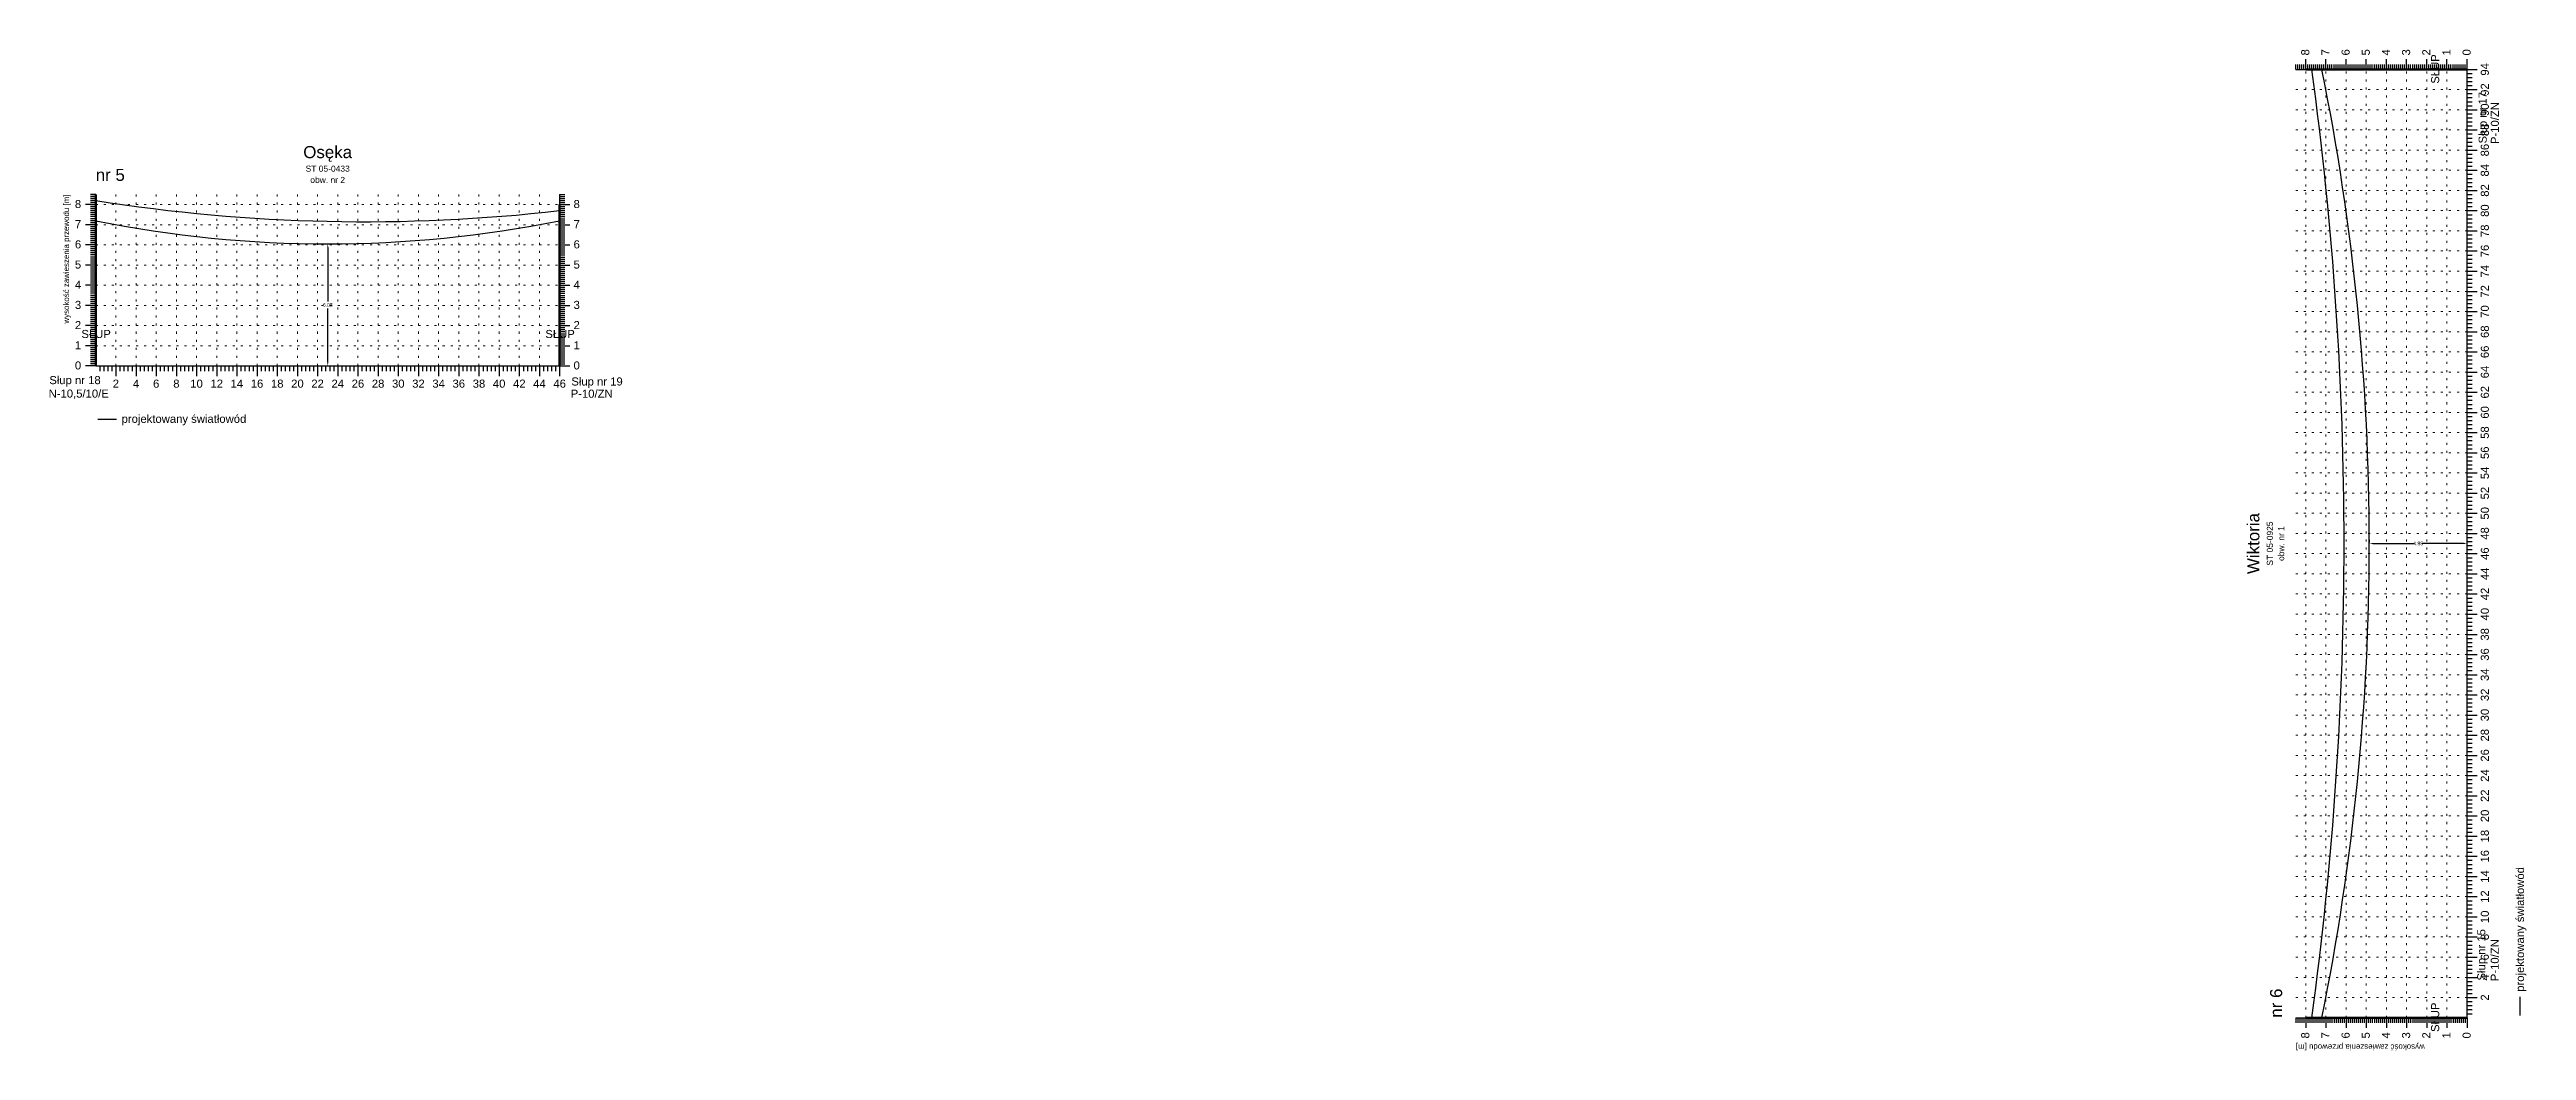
# Model space of a CAD drawing. Header units: inches. Extents: x -863 to 129, y 1307 to 1380.
# Drawn here: x -483.2 to -360.4, y 1318.2 to 1367.8 of the extents above; entities that cross this region are included whole.
import ezdxf
from ezdxf.enums import TextEntityAlignment as Align

# ---------------------------------------------------------------- set-up
doc = ezdxf.new("R2010")
doc.units = ezdxf.units.IN
doc.header["$MEASUREMENT"] = 0
doc.linetypes.add('ACAD_ISO07W100', pattern=[3, 0, -3])
doc.layers.add('_PRZEWIESZENIA_KONTROLA', color=1, linetype='Continuous', lineweight=25)
doc.layers.add('ramka', color=7, linetype='Continuous', plot=False)
doc.styles.get("Standard").update_dxf_attribs({"font": 'arial.ttf'})
doc.dimstyles.get("Standard").update_dxf_attribs({"dimtxt": 0.25, "dimasz": 0.18, "dimexe": 0.18, "dimexo": 0.0625, "dimgap": -0.09, "dimtad": 0, "dimtih": 1, "dimtoh": 1, "dimzin": 0, "dimdsep": 46, "dimtxsty": 'Standard', "dimcen": 0.09, "dimadec": 0, "dimazin": 0, "dimtfac": 1, "dimtofl": 0, "dimtmove": 0, "dimatfit": 3, "dimfxl": 1, "dimtolj": 1, "dimtzin": 0, "dimarcsym": 0})

msp = doc.modelspace()

# ---------------------------------------------------------------- texts
for s, p in [('8', (-371.138, 1367.506)), ('7', (-370.138, 1367.506)), ('6', (-369.138, 1367.506)), ('5', (-368.138, 1367.506)), ('4', (-367.138, 1367.506)), ('3', (-366.138, 1367.506)), ('2', (-365.138, 1367.506)), ('1', (-364.138, 1367.506)), ('0', (-363.138, 1367.506)), ('Słup nr 17', (-362.343, 1363.147)), ('P-10/ZN', (-361.738, 1363.116)), ('projektowany światłowód', (-360.492, 1321.101)), ('Słup nr 15', (-362.41, 1321.66)), ('P-10/ZN', (-361.743, 1321.626))]:
    msp.add_text(s, height=0.4, rotation=90).set_placement(p)
for s, height, p in [('94', 0.4, (-362.236, 1366.816)), ('92', 0.4, (-362.236, 1365.816)), ('90', 0.4, (-362.236, 1364.816)), ('88', 0.4, (-362.236, 1363.816)), ('86', 0.4, (-362.236, 1362.816)), ('84', 0.4, (-362.236, 1361.816)), ('82', 0.4, (-362.236, 1360.816)), ('80', 0.4, (-362.236, 1359.816)), ('78', 0.4, (-362.236, 1358.816)), ('76', 0.4, (-362.236, 1357.816)), ('74', 0.4, (-362.236, 1356.816)), ('72', 0.4, (-362.236, 1355.816)), ('70', 0.4, (-362.236, 1354.816)), ('68', 0.4, (-362.236, 1353.816)), ('66', 0.4, (-362.236, 1352.816)), ('64', 0.4, (-362.236, 1351.816)), ('62', 0.4, (-362.236, 1350.816)), ('60', 0.4, (-362.236, 1349.816)), ('58', 0.4, (-362.236, 1348.816)), ('56', 0.4, (-362.236, 1347.816)), ('54', 0.4, (-362.236, 1346.816)), ('52', 0.4, (-362.236, 1345.816)), ('Wiktoria', 0.6, (-373.612, 1343.316)), ('50', 0.4, (-362.236, 1344.816)), ('ST 05-0925', 0.3, (-372.942, 1343.316)), ('obw. nr 1', 0.3, (-372.382, 1343.316)), ('48', 0.4, (-362.236, 1343.816)), ('46', 0.4, (-362.236, 1342.816)), ('42', 0.4, (-362.236, 1340.816)), ('44', 0.4, (-362.236, 1341.816)), ('40', 0.4, (-362.236, 1339.816)), ('38', 0.4, (-362.236, 1338.816)), ('36', 0.4, (-362.236, 1337.816)), ('34', 0.4, (-362.236, 1336.816)), ('32', 0.4, (-362.236, 1335.816)), ('30', 0.4, (-362.236, 1334.816)), ('28', 0.4, (-362.236, 1333.816)), ('26', 0.4, (-362.236, 1332.816)), ('24', 0.4, (-362.236, 1331.816)), ('22', 0.4, (-362.236, 1330.816)), ('20', 0.4, (-362.236, 1329.816)), ('18', 0.4, (-362.236, 1328.816)), ('16', 0.4, (-362.236, 1327.816)), ('14', 0.4, (-362.236, 1326.816)), ('12', 0.4, (-362.236, 1325.816)), ('10', 0.4, (-362.236, 1324.816)), ('8', 0.4, (-362.236, 1323.816)), ('6', 0.4, (-362.236, 1322.816)), ('4', 0.4, (-362.236, 1321.816)), ('2', 0.4, (-362.236, 1320.816))]:
    msp.add_text(s, height=height, rotation=90).set_placement(p, align=Align.CENTER)
for s, height, p in [('Osęka', 0.6, (-469.374, 1362.418)), ('ST 05-0433', 0.3, (-469.374, 1361.748)), ('obw. nr 2', 0.3, (-469.374, 1361.188)), ('2', 0.4, (-479.874, 1351.042)), ('4', 0.4, (-478.874, 1351.042)), ('6', 0.4, (-477.874, 1351.042)), ('8', 0.4, (-476.874, 1351.042)), ('10', 0.4, (-475.874, 1351.042)), ('12', 0.4, (-474.874, 1351.042)), ('14', 0.4, (-473.874, 1351.042)), ('16', 0.4, (-472.874, 1351.042)), ('18', 0.4, (-471.874, 1351.042)), ('20', 0.4, (-470.874, 1351.042)), ('22', 0.4, (-469.874, 1351.042)), ('24', 0.4, (-468.874, 1351.042)), ('26', 0.4, (-467.874, 1351.042)), ('28', 0.4, (-466.874, 1351.042)), ('30', 0.4, (-465.874, 1351.042)), ('32', 0.4, (-464.874, 1351.042)), ('34', 0.4, (-463.874, 1351.042)), ('36', 0.4, (-462.874, 1351.042)), ('38', 0.4, (-461.874, 1351.042)), ('40', 0.4, (-460.874, 1351.042)), ('42', 0.4, (-459.874, 1351.042)), ('44', 0.4, (-458.874, 1351.042)), ('46', 0.4, (-457.874, 1351.042))]:
    msp.add_text(s, height=height).set_placement(p, align=Align.CENTER)
for s, p in [('8', (-481.594, 1359.944)), ('7', (-481.594, 1358.944)), ('6', (-481.594, 1357.944)), ('5', (-481.594, 1356.944)), ('4', (-481.594, 1355.944)), ('3', (-481.594, 1354.944)), ('2', (-481.594, 1353.944)), ('1', (-481.594, 1352.944)), ('0', (-481.594, 1351.944))]:
    msp.add_text(s, height=0.4).set_placement(p, align=Align.RIGHT)
for s, p in [('8', (-457.184, 1359.944)), ('7', (-457.184, 1358.944)), ('6', (-457.184, 1357.944)), ('5', (-457.184, 1356.944)), ('4', (-457.184, 1355.944)), ('3', (-457.184, 1354.944)), ('2', (-457.184, 1353.944)), ('1', (-457.184, 1352.944)), ('0', (-457.184, 1351.944)), ('N-10,5/10/E', (-483.208, 1350.549)), ('Słup nr 18', (-483.174, 1351.216)), ('P-10/ZN', (-457.325, 1350.544)), ('Słup nr 19', (-457.294, 1351.149)), ('projektowany światłowód', (-479.589, 1349.298))]:
    msp.add_text(s, height=0.4).set_placement(p)
for s, p in [('8', (-371.138, 1319.096)), ('7', (-370.138, 1319.096)), ('6', (-369.138, 1319.096)), ('5', (-368.138, 1319.096)), ('4', (-367.138, 1319.096)), ('3', (-366.138, 1319.096)), ('2', (-365.138, 1319.096)), ('1', (-364.138, 1319.096)), ('0', (-363.138, 1319.096))]:
    msp.add_text(s, height=0.4, rotation=90).set_placement(p, align=Align.RIGHT)
at = {"attachment_point": 1}
for s, insert, char_height, width, rotation in [('SŁUP', (-365.098, 1366.108), 0.4, 1.537, 90), ('wysokość zawieszenia przewodu [m]', (-482.477, 1354.22), 0.28, 9.28, 90), ('SŁUP', (-365.098, 1319.108), 0.4, 1.537, 90), ('wysokość zawieszenia przewodu [m]', (-365.414, 1318.213), 0.28, 9.28, 180)]:
    msp.add_mtext(s, dxfattribs=dict(at, insert=insert, char_height=char_height, width=width, rotation=rotation))
at = {"char_height": 0.4, "width": 1.537, "attachment_point": 1}
for insert in [(-481.582, 1353.904), (-458.582, 1353.904)]:
    msp.add_mtext('SŁUP', dxfattribs=dict(at, insert=insert))
at = {"layer": '_PRZEWIESZENIA_KONTROLA', "color": 1}
msp.add_text('nr 5', height=0.6, dxfattribs=at).set_placement((-480.874, 1361.288))
msp.add_text('nr 6', height=0.6, rotation=90, dxfattribs=at).set_placement((-372.482, 1319.816))

# ---------------------------------------------------------------- blocks, each defined once
blk = doc.blocks.new('*D5')
at = {"color": 0, "lineweight": -2}
for p, q in [((-469.32, 1358.17), (-469.19, 1358.17)), ((-469.37, 1357.99), (-469.37, 1355.32)), ((-469.37, 1352.3), (-469.37, 1354.96)), ((-469.47, 1352.12), (-469.19, 1352.12))]:
    blk.add_line(p, q, dxfattribs=at)
at = {"color": 0}
for points in [[(-469.34, 1357.99), (-469.4, 1357.99), (-469.37, 1358.17)], [(-469.34, 1352.3), (-469.4, 1352.3), (-469.37, 1352.12)]]:
    blk.add_solid(points, dxfattribs=at)
at = {"layer": 'Defpoints', "color": 0}
for p in [(-469.38, 1358.17), (-469.53, 1352.12), (-469.37, 1352.12)]:
    blk.add_point(p, dxfattribs=at)
at = {"color": 0, "lineweight": 25, "insert": (-469.37, 1355.14), "char_height": 0.18, "attachment_point": 5}
blk.add_mtext('\\A1;6.05', dxfattribs=at)
blk = doc.blocks.new('*D6')
at = {"color": 0, "lineweight": -2}
for p, q in [((-368.16, 1343.37), (-368.16, 1343.5)), ((-363.31, 1343.22), (-363.31, 1343.5)), ((-367.98, 1343.32), (-365.92, 1343.32)), ((-363.49, 1343.32), (-365.56, 1343.32))]:
    blk.add_line(p, q, dxfattribs=at)
at = {"color": 0}
for points in [[(-367.98, 1343.35), (-367.98, 1343.29), (-368.16, 1343.32)], [(-363.49, 1343.35), (-363.49, 1343.29), (-363.31, 1343.32)]]:
    blk.add_solid(points, dxfattribs=at)
at = {"layer": 'Defpoints', "color": 0}
for p in [(-368.16, 1343.31), (-363.31, 1343.32), (-363.31, 1343.16)]:
    blk.add_point(p, dxfattribs=at)
at = {"color": 0, "lineweight": 25, "insert": (-365.74, 1343.32), "char_height": 0.18, "attachment_point": 5}
blk.add_mtext('\\A1;4.85', dxfattribs=at)

# ---------------------------------------------------------------- dimensions: what is measured, and where the dimension line sits
at = {"lineweight": 25}
for base, p1, p2, angle, text, picture, middle in [((-469.374, 1352.118), (-469.382, 1358.168), (-469.532, 1352.118), 90, '6.05', '*D5', (-469.374, 1355.143)), ((-363.312, 1343.316), (-368.162, 1343.308), (-363.312, 1343.158), 180, '4.85', '*D6', (-365.737, 1343.316))]:
    dim = msp.add_linear_dim(base=base, p1=p1, p2=p2, angle=angle, text=text, dimstyle='Standard', dxfattribs=at)
    dim.commit()
    dim.dimension.update_dxf_attribs({"geometry": picture, "text_midpoint": middle})

# ---------------------------------------------------------------- linework, layer by layer
for p, q in [((-371.812, 1366.816), (-371.812, 1367.066)), ((-371.812, 1366.816), (-363.312, 1366.816)), ((-371.712, 1366.816), (-371.712, 1367.066)), ((-371.612, 1366.816), (-371.612, 1367.066)), ((-371.512, 1366.816), (-371.512, 1367.066)), ((-371.412, 1366.816), (-371.412, 1367.066)), ((-371.312, 1366.816), (-371.312, 1367.316)), ((-371.212, 1366.816), (-371.212, 1367.066)), ((-371.112, 1366.816), (-371.112, 1367.066)), ((-371.012, 1366.816), (-371.012, 1367.066)), ((-370.912, 1366.816), (-370.912, 1367.066)), ((-370.812, 1366.816), (-370.812, 1367.066)), ((-370.712, 1366.816), (-370.712, 1367.066)), ((-370.612, 1366.816), (-370.612, 1367.066)), ((-370.512, 1366.816), (-370.512, 1367.066)), ((-370.412, 1366.816), (-370.412, 1367.066)), ((-370.312, 1366.816), (-370.312, 1367.316)), ((-370.212, 1366.816), (-370.212, 1367.066)), ((-370.112, 1366.816), (-370.112, 1367.066)), ((-370.012, 1366.816), (-370.012, 1367.066)), ((-369.912, 1366.816), (-369.912, 1367.066)), ((-369.812, 1366.816), (-369.812, 1367.066)), ((-369.712, 1366.816), (-369.712, 1367.066)), ((-369.612, 1366.816), (-369.612, 1367.066)), ((-369.512, 1366.816), (-369.512, 1367.066)), ((-369.412, 1366.816), (-369.412, 1367.066)), ((-369.312, 1366.816), (-369.312, 1367.316)), ((-369.212, 1366.816), (-369.212, 1367.066)), ((-369.112, 1366.816), (-369.112, 1367.066)), ((-369.012, 1366.816), (-369.012, 1367.066)), ((-368.912, 1366.816), (-368.912, 1367.066)), ((-368.812, 1366.816), (-368.812, 1367.066)), ((-368.712, 1366.816), (-368.712, 1367.066)), ((-368.612, 1366.816), (-368.612, 1367.066)), ((-368.512, 1366.816), (-368.512, 1367.066)), ((-368.412, 1366.816), (-368.412, 1367.066)), ((-368.312, 1366.816), (-368.312, 1367.316)), ((-368.212, 1366.816), (-368.212, 1367.066)), ((-368.112, 1366.816), (-368.112, 1367.066)), ((-368.012, 1366.816), (-368.012, 1367.066)), ((-367.912, 1366.816), (-367.912, 1367.066)), ((-367.812, 1366.816), (-367.812, 1367.066)), ((-367.712, 1366.816), (-367.712, 1367.066)), ((-367.612, 1366.816), (-367.612, 1367.066)), ((-367.512, 1366.816), (-367.512, 1367.066)), ((-367.412, 1366.816), (-367.412, 1367.066)), ((-367.312, 1366.816), (-367.312, 1367.316)), ((-367.212, 1366.816), (-367.212, 1367.066)), ((-367.112, 1366.816), (-367.112, 1367.066)), ((-367.012, 1366.816), (-367.012, 1367.066)), ((-366.912, 1366.816), (-366.912, 1367.066)), ((-366.812, 1366.816), (-366.812, 1367.066)), ((-366.712, 1366.816), (-366.712, 1367.066)), ((-366.612, 1366.816), (-366.612, 1367.066)), ((-366.512, 1366.816), (-366.512, 1367.066)), ((-366.412, 1366.816), (-366.412, 1367.066)), ((-366.312, 1366.816), (-366.312, 1367.316)), ((-366.212, 1366.816), (-366.212, 1367.066)), ((-366.112, 1366.816), (-366.112, 1367.066)), ((-366.012, 1366.816), (-366.012, 1367.066)), ((-365.912, 1366.816), (-365.912, 1367.066)), ((-365.812, 1366.816), (-365.812, 1367.066)), ((-365.712, 1366.816), (-365.712, 1367.066)), ((-365.612, 1366.816), (-365.612, 1367.066)), ((-365.512, 1366.816), (-365.512, 1367.066)), ((-365.412, 1366.816), (-365.412, 1367.066)), ((-365.312, 1366.816), (-365.312, 1367.316)), ((-365.212, 1366.816), (-365.212, 1367.066)), ((-365.112, 1366.816), (-365.112, 1367.066)), ((-365.012, 1366.816), (-365.012, 1367.066)), ((-364.912, 1366.816), (-364.912, 1367.066)), ((-364.812, 1366.816), (-364.812, 1367.066)), ((-364.712, 1366.816), (-364.712, 1367.066)), ((-364.612, 1366.816), (-364.612, 1367.066)), ((-364.512, 1366.816), (-364.512, 1367.066)), ((-364.412, 1366.816), (-364.412, 1367.066)), ((-364.312, 1366.816), (-364.312, 1367.316)), ((-364.212, 1366.816), (-364.212, 1367.066)), ((-364.112, 1366.816), (-364.112, 1367.066)), ((-364.012, 1366.816), (-364.012, 1367.066)), ((-363.912, 1366.816), (-363.912, 1367.066)), ((-363.812, 1366.816), (-363.812, 1367.066)), ((-363.712, 1366.816), (-363.712, 1367.066)), ((-363.612, 1366.816), (-363.612, 1367.066)), ((-363.512, 1366.816), (-363.512, 1367.066)), ((-363.412, 1366.816), (-363.412, 1367.066)), ((-363.312, 1366.816), (-363.312, 1367.316)), ((-363.312, 1319.816), (-363.312, 1366.816)), ((-363.312, 1366.816), (-362.812, 1366.816)), ((-363.312, 1366.616), (-363.062, 1366.616)), ((-363.312, 1366.416), (-363.062, 1366.416)), ((-363.312, 1366.216), (-363.062, 1366.216)), ((-363.312, 1366.016), (-363.062, 1366.016)), ((-363.312, 1365.816), (-362.812, 1365.816)), ((-363.312, 1365.616), (-363.062, 1365.616)), ((-363.312, 1365.416), (-363.062, 1365.416)), ((-363.312, 1365.216), (-363.062, 1365.216)), ((-363.312, 1365.016), (-363.062, 1365.016)), ((-363.312, 1364.816), (-362.812, 1364.816)), ((-363.312, 1364.616), (-363.062, 1364.616)), ((-363.312, 1364.416), (-363.062, 1364.416)), ((-363.312, 1364.216), (-363.062, 1364.216)), ((-363.312, 1364.016), (-363.062, 1364.016)), ((-363.312, 1363.816), (-362.812, 1363.816)), ((-363.312, 1363.616), (-363.062, 1363.616)), ((-363.312, 1363.416), (-363.062, 1363.416)), ((-363.312, 1363.216), (-363.062, 1363.216)), ((-363.312, 1363.016), (-363.062, 1363.016)), ((-363.312, 1362.816), (-362.812, 1362.816)), ((-363.312, 1362.616), (-363.062, 1362.616)), ((-363.312, 1362.416), (-363.062, 1362.416)), ((-363.312, 1362.216), (-363.062, 1362.216)), ((-363.312, 1362.016), (-363.062, 1362.016)), ((-363.312, 1361.816), (-362.812, 1361.816)), ((-480.874, 1360.618), (-481.124, 1360.618)), ((-480.874, 1360.618), (-480.874, 1352.118)), ((-457.874, 1360.618), (-457.874, 1352.118)), ((-457.874, 1360.618), (-457.624, 1360.618)), ((-363.312, 1361.616), (-363.062, 1361.616)), ((-363.312, 1361.416), (-363.062, 1361.416)), ((-363.312, 1361.216), (-363.062, 1361.216)), ((-363.312, 1361.016), (-363.062, 1361.016)), ((-363.312, 1360.816), (-362.812, 1360.816)), ((-363.312, 1360.616), (-363.062, 1360.616)), ((-480.874, 1360.118), (-481.374, 1360.118)), ((-480.874, 1360.518), (-481.124, 1360.518)), ((-480.874, 1360.418), (-481.124, 1360.418)), ((-480.874, 1360.318), (-481.124, 1360.318)), ((-480.874, 1360.218), (-481.124, 1360.218)), ((-480.874, 1360.018), (-481.124, 1360.018)), ((-480.874, 1359.918), (-481.124, 1359.918)), ((-480.874, 1359.818), (-481.124, 1359.818)), ((-480.874, 1359.718), (-481.124, 1359.718)), ((-480.874, 1359.618), (-481.124, 1359.618)), ((-480.874, 1359.518), (-481.124, 1359.518)), ((-480.874, 1359.418), (-481.124, 1359.418)), ((-480.874, 1359.318), (-481.124, 1359.318)), ((-457.874, 1360.518), (-457.624, 1360.518)), ((-457.874, 1360.418), (-457.624, 1360.418)), ((-457.874, 1360.318), (-457.624, 1360.318)), ((-457.874, 1360.218), (-457.624, 1360.218)), ((-457.874, 1360.118), (-457.374, 1360.118)), ((-457.874, 1360.018), (-457.624, 1360.018)), ((-457.874, 1359.918), (-457.624, 1359.918)), ((-457.874, 1359.818), (-457.624, 1359.818)), ((-457.874, 1359.718), (-457.624, 1359.718)), ((-457.874, 1359.618), (-457.624, 1359.618)), ((-457.874, 1359.518), (-457.624, 1359.518)), ((-457.874, 1359.418), (-457.624, 1359.418)), ((-457.874, 1359.318), (-457.624, 1359.318)), ((-363.312, 1360.416), (-363.062, 1360.416)), ((-363.312, 1360.216), (-363.062, 1360.216)), ((-363.312, 1360.016), (-363.062, 1360.016)), ((-363.312, 1359.816), (-362.812, 1359.816)), ((-363.312, 1359.616), (-363.062, 1359.616)), ((-363.312, 1359.416), (-363.062, 1359.416)), ((-480.874, 1359.118), (-481.374, 1359.118)), ((-480.874, 1358.118), (-481.374, 1358.118)), ((-480.874, 1359.218), (-481.124, 1359.218)), ((-480.874, 1359.018), (-481.124, 1359.018)), ((-480.874, 1358.918), (-481.124, 1358.918)), ((-480.874, 1358.818), (-481.124, 1358.818)), ((-480.874, 1358.718), (-481.124, 1358.718)), ((-480.874, 1358.618), (-481.124, 1358.618)), ((-480.874, 1358.518), (-481.124, 1358.518)), ((-480.874, 1358.418), (-481.124, 1358.418)), ((-480.874, 1358.318), (-481.124, 1358.318)), ((-480.874, 1358.218), (-481.124, 1358.218)), ((-457.874, 1359.218), (-457.624, 1359.218)), ((-457.874, 1359.118), (-457.374, 1359.118)), ((-457.874, 1359.018), (-457.624, 1359.018)), ((-457.874, 1358.918), (-457.624, 1358.918)), ((-457.874, 1358.818), (-457.624, 1358.818)), ((-457.874, 1358.718), (-457.624, 1358.718)), ((-457.874, 1358.618), (-457.624, 1358.618)), ((-457.874, 1358.518), (-457.624, 1358.518)), ((-457.874, 1358.418), (-457.624, 1358.418)), ((-457.874, 1358.318), (-457.624, 1358.318)), ((-457.874, 1358.218), (-457.624, 1358.218)), ((-457.874, 1358.118), (-457.374, 1358.118)), ((-363.312, 1359.216), (-363.062, 1359.216)), ((-363.312, 1359.016), (-363.062, 1359.016)), ((-363.312, 1358.816), (-362.812, 1358.816)), ((-363.312, 1358.616), (-363.062, 1358.616)), ((-363.312, 1358.416), (-363.062, 1358.416)), ((-363.312, 1358.216), (-363.062, 1358.216)), ((-480.874, 1357.118), (-481.374, 1357.118)), ((-480.874, 1358.018), (-481.124, 1358.018)), ((-480.874, 1357.918), (-481.124, 1357.918)), ((-480.874, 1357.818), (-481.124, 1357.818)), ((-480.874, 1357.718), (-481.124, 1357.718)), ((-480.874, 1357.618), (-481.124, 1357.618)), ((-480.874, 1357.518), (-481.124, 1357.518)), ((-480.874, 1357.418), (-481.124, 1357.418)), ((-480.874, 1357.318), (-481.124, 1357.318)), ((-480.874, 1357.218), (-481.124, 1357.218)), ((-480.874, 1357.018), (-481.124, 1357.018)), ((-480.874, 1356.918), (-481.124, 1356.918)), ((-457.874, 1358.018), (-457.624, 1358.018)), ((-457.874, 1357.918), (-457.624, 1357.918)), ((-457.874, 1357.818), (-457.624, 1357.818)), ((-457.874, 1357.718), (-457.624, 1357.718)), ((-457.874, 1357.618), (-457.624, 1357.618)), ((-457.874, 1357.518), (-457.624, 1357.518)), ((-457.874, 1357.418), (-457.624, 1357.418)), ((-457.874, 1357.318), (-457.624, 1357.318)), ((-457.874, 1357.218), (-457.624, 1357.218)), ((-457.874, 1357.118), (-457.374, 1357.118)), ((-457.874, 1357.018), (-457.624, 1357.018)), ((-457.874, 1356.918), (-457.624, 1356.918)), ((-363.312, 1358.016), (-363.062, 1358.016)), ((-363.312, 1357.816), (-362.812, 1357.816)), ((-363.312, 1357.616), (-363.062, 1357.616)), ((-363.312, 1357.416), (-363.062, 1357.416)), ((-363.312, 1357.216), (-363.062, 1357.216)), ((-363.312, 1357.016), (-363.062, 1357.016)), ((-480.874, 1356.118), (-481.374, 1356.118)), ((-480.874, 1356.818), (-481.124, 1356.818)), ((-480.874, 1356.718), (-481.124, 1356.718)), ((-480.874, 1356.618), (-481.124, 1356.618)), ((-480.874, 1356.518), (-481.124, 1356.518)), ((-480.874, 1356.418), (-481.124, 1356.418)), ((-480.874, 1356.318), (-481.124, 1356.318)), ((-480.874, 1356.218), (-481.124, 1356.218)), ((-480.874, 1356.018), (-481.124, 1356.018)), ((-480.874, 1355.918), (-481.124, 1355.918)), ((-480.874, 1355.818), (-481.124, 1355.818)), ((-480.874, 1355.718), (-481.124, 1355.718)), ((-457.874, 1356.818), (-457.624, 1356.818)), ((-457.874, 1356.718), (-457.624, 1356.718)), ((-457.874, 1356.618), (-457.624, 1356.618)), ((-457.874, 1356.518), (-457.624, 1356.518)), ((-457.874, 1356.418), (-457.624, 1356.418)), ((-457.874, 1356.318), (-457.624, 1356.318)), ((-457.874, 1356.218), (-457.624, 1356.218)), ((-457.874, 1356.118), (-457.374, 1356.118)), ((-457.874, 1356.018), (-457.624, 1356.018)), ((-457.874, 1355.918), (-457.624, 1355.918)), ((-457.874, 1355.818), (-457.624, 1355.818)), ((-457.874, 1355.718), (-457.624, 1355.718)), ((-363.312, 1356.816), (-362.812, 1356.816)), ((-363.312, 1356.616), (-363.062, 1356.616)), ((-363.312, 1356.416), (-363.062, 1356.416)), ((-363.312, 1356.216), (-363.062, 1356.216)), ((-363.312, 1356.016), (-363.062, 1356.016)), ((-363.312, 1355.816), (-362.812, 1355.816)), ((-480.874, 1355.118), (-481.374, 1355.118)), ((-480.874, 1355.618), (-481.124, 1355.618)), ((-480.874, 1355.518), (-481.124, 1355.518)), ((-480.874, 1355.418), (-481.124, 1355.418)), ((-480.874, 1355.318), (-481.124, 1355.318)), ((-480.874, 1355.218), (-481.124, 1355.218)), ((-480.874, 1355.018), (-481.124, 1355.018)), ((-480.874, 1354.918), (-481.124, 1354.918)), ((-480.874, 1354.818), (-481.124, 1354.818)), ((-480.874, 1354.718), (-481.124, 1354.718)), ((-480.874, 1354.618), (-481.124, 1354.618)), ((-480.874, 1354.518), (-481.124, 1354.518)), ((-480.874, 1354.418), (-481.124, 1354.418)), ((-457.874, 1355.618), (-457.624, 1355.618)), ((-457.874, 1355.518), (-457.624, 1355.518)), ((-457.874, 1355.418), (-457.624, 1355.418)), ((-457.874, 1355.318), (-457.624, 1355.318)), ((-457.874, 1355.218), (-457.624, 1355.218)), ((-457.874, 1355.118), (-457.374, 1355.118)), ((-457.874, 1355.018), (-457.624, 1355.018)), ((-457.874, 1354.918), (-457.624, 1354.918)), ((-457.874, 1354.818), (-457.624, 1354.818)), ((-457.874, 1354.718), (-457.624, 1354.718)), ((-457.874, 1354.618), (-457.624, 1354.618)), ((-457.874, 1354.518), (-457.624, 1354.518)), ((-457.874, 1354.418), (-457.624, 1354.418)), ((-363.312, 1355.616), (-363.062, 1355.616)), ((-363.312, 1355.416), (-363.062, 1355.416)), ((-363.312, 1355.216), (-363.062, 1355.216)), ((-363.312, 1355.016), (-363.062, 1355.016)), ((-363.312, 1354.816), (-362.812, 1354.816)), ((-363.312, 1354.616), (-363.062, 1354.616)), ((-363.312, 1354.416), (-363.062, 1354.416)), ((-480.874, 1354.118), (-481.374, 1354.118)), ((-480.874, 1354.318), (-481.124, 1354.318)), ((-480.874, 1354.218), (-481.124, 1354.218)), ((-480.874, 1354.018), (-481.124, 1354.018)), ((-480.874, 1353.918), (-481.124, 1353.918)), ((-480.874, 1353.818), (-481.124, 1353.818)), ((-480.874, 1353.718), (-481.124, 1353.718)), ((-480.874, 1353.618), (-481.124, 1353.618)), ((-480.874, 1353.518), (-481.124, 1353.518)), ((-480.874, 1353.418), (-481.124, 1353.418)), ((-480.874, 1353.318), (-481.124, 1353.318)), ((-480.874, 1353.218), (-481.124, 1353.218)), ((-457.874, 1354.318), (-457.624, 1354.318)), ((-457.874, 1354.218), (-457.624, 1354.218)), ((-457.874, 1354.118), (-457.374, 1354.118)), ((-457.874, 1354.018), (-457.624, 1354.018)), ((-457.874, 1353.918), (-457.624, 1353.918)), ((-457.874, 1353.818), (-457.624, 1353.818)), ((-457.874, 1353.718), (-457.624, 1353.718)), ((-457.874, 1353.618), (-457.624, 1353.618)), ((-457.874, 1353.518), (-457.624, 1353.518)), ((-457.874, 1353.418), (-457.624, 1353.418)), ((-457.874, 1353.318), (-457.624, 1353.318)), ((-457.874, 1353.218), (-457.624, 1353.218)), ((-363.312, 1354.216), (-363.062, 1354.216)), ((-363.312, 1354.016), (-363.062, 1354.016)), ((-363.312, 1353.816), (-362.812, 1353.816)), ((-363.312, 1353.616), (-363.062, 1353.616)), ((-363.312, 1353.416), (-363.062, 1353.416)), ((-363.312, 1353.216), (-363.062, 1353.216)), ((-480.874, 1353.118), (-481.374, 1353.118)), ((-480.874, 1352.118), (-481.374, 1352.118)), ((-480.874, 1353.018), (-481.124, 1353.018)), ((-480.874, 1352.918), (-481.124, 1352.918)), ((-480.874, 1352.818), (-481.124, 1352.818)), ((-480.874, 1352.718), (-481.124, 1352.718)), ((-480.874, 1352.618), (-481.124, 1352.618)), ((-480.874, 1352.518), (-481.124, 1352.518)), ((-480.874, 1352.418), (-481.124, 1352.418)), ((-480.874, 1352.318), (-481.124, 1352.318)), ((-480.874, 1352.218), (-481.124, 1352.218)), ((-480.874, 1352.118), (-457.874, 1352.118)), ((-480.674, 1352.118), (-480.674, 1351.868)), ((-480.474, 1352.118), (-480.474, 1351.868)), ((-480.274, 1352.118), (-480.274, 1351.868)), ((-480.074, 1352.118), (-480.074, 1351.868)), ((-479.874, 1352.118), (-479.874, 1351.618)), ((-479.674, 1352.118), (-479.674, 1351.868)), ((-479.474, 1352.118), (-479.474, 1351.868)), ((-479.274, 1352.118), (-479.274, 1351.868)), ((-479.074, 1352.118), (-479.074, 1351.868)), ((-478.874, 1352.118), (-478.874, 1351.618)), ((-478.674, 1352.118), (-478.674, 1351.868)), ((-478.474, 1352.118), (-478.474, 1351.868)), ((-478.274, 1352.118), (-478.274, 1351.868)), ((-478.074, 1352.118), (-478.074, 1351.868)), ((-477.874, 1352.118), (-477.874, 1351.618)), ((-477.674, 1352.118), (-477.674, 1351.868)), ((-477.474, 1352.118), (-477.474, 1351.868)), ((-477.274, 1352.118), (-477.274, 1351.868)), ((-477.074, 1352.118), (-477.074, 1351.868)), ((-476.874, 1352.118), (-476.874, 1351.618)), ((-476.674, 1352.118), (-476.674, 1351.868)), ((-476.474, 1352.118), (-476.474, 1351.868)), ((-476.274, 1352.118), (-476.274, 1351.868)), ((-476.074, 1352.118), (-476.074, 1351.868)), ((-475.874, 1352.118), (-475.874, 1351.618)), ((-475.674, 1352.118), (-475.674, 1351.868)), ((-475.474, 1352.118), (-475.474, 1351.868)), ((-475.274, 1352.118), (-475.274, 1351.868)), ((-475.074, 1352.118), (-475.074, 1351.868)), ((-474.874, 1352.118), (-474.874, 1351.618)), ((-474.674, 1352.118), (-474.674, 1351.868)), ((-474.474, 1352.118), (-474.474, 1351.868)), ((-474.274, 1352.118), (-474.274, 1351.868)), ((-474.074, 1352.118), (-474.074, 1351.868)), ((-473.874, 1352.118), (-473.874, 1351.618)), ((-473.674, 1352.118), (-473.674, 1351.868)), ((-473.474, 1352.118), (-473.474, 1351.868)), ((-473.274, 1352.118), (-473.274, 1351.868)), ((-473.074, 1352.118), (-473.074, 1351.868)), ((-472.874, 1352.118), (-472.874, 1351.618)), ((-472.674, 1352.118), (-472.674, 1351.868)), ((-472.474, 1352.118), (-472.474, 1351.868)), ((-472.274, 1352.118), (-472.274, 1351.868)), ((-472.074, 1352.118), (-472.074, 1351.868)), ((-471.874, 1352.118), (-471.874, 1351.618)), ((-471.674, 1352.118), (-471.674, 1351.868)), ((-471.474, 1352.118), (-471.474, 1351.868)), ((-471.274, 1352.118), (-471.274, 1351.868)), ((-471.074, 1352.118), (-471.074, 1351.868)), ((-470.874, 1352.118), (-470.874, 1351.618)), ((-470.674, 1352.118), (-470.674, 1351.868)), ((-470.474, 1352.118), (-470.474, 1351.868)), ((-470.274, 1352.118), (-470.274, 1351.868)), ((-470.074, 1352.118), (-470.074, 1351.868)), ((-469.874, 1352.118), (-469.874, 1351.618)), ((-469.674, 1352.118), (-469.674, 1351.868)), ((-469.474, 1352.118), (-469.474, 1351.868)), ((-469.274, 1352.118), (-469.274, 1351.868)), ((-469.074, 1352.118), (-469.074, 1351.868)), ((-468.874, 1352.118), (-468.874, 1351.618)), ((-468.674, 1352.118), (-468.674, 1351.868)), ((-468.474, 1352.118), (-468.474, 1351.868)), ((-468.274, 1352.118), (-468.274, 1351.868)), ((-468.074, 1352.118), (-468.074, 1351.868)), ((-467.874, 1352.118), (-467.874, 1351.618)), ((-467.674, 1352.118), (-467.674, 1351.868)), ((-467.474, 1352.118), (-467.474, 1351.868)), ((-467.274, 1352.118), (-467.274, 1351.868)), ((-467.074, 1352.118), (-467.074, 1351.868)), ((-466.874, 1352.118), (-466.874, 1351.618)), ((-466.674, 1352.118), (-466.674, 1351.868)), ((-466.474, 1352.118), (-466.474, 1351.868)), ((-466.274, 1352.118), (-466.274, 1351.868)), ((-466.074, 1352.118), (-466.074, 1351.868)), ((-465.874, 1352.118), (-465.874, 1351.618)), ((-465.674, 1352.118), (-465.674, 1351.868)), ((-465.474, 1352.118), (-465.474, 1351.868)), ((-465.274, 1352.118), (-465.274, 1351.868)), ((-465.074, 1352.118), (-465.074, 1351.868)), ((-464.874, 1352.118), (-464.874, 1351.618)), ((-464.674, 1352.118), (-464.674, 1351.868)), ((-464.474, 1352.118), (-464.474, 1351.868)), ((-464.274, 1352.118), (-464.274, 1351.868)), ((-464.074, 1352.118), (-464.074, 1351.868)), ((-463.874, 1352.118), (-463.874, 1351.618)), ((-463.674, 1352.118), (-463.674, 1351.868)), ((-463.474, 1352.118), (-463.474, 1351.868)), ((-463.274, 1352.118), (-463.274, 1351.868)), ((-463.074, 1352.118), (-463.074, 1351.868)), ((-462.874, 1352.118), (-462.874, 1351.618)), ((-462.674, 1352.118), (-462.674, 1351.868)), ((-462.474, 1352.118), (-462.474, 1351.868)), ((-462.274, 1352.118), (-462.274, 1351.868)), ((-462.074, 1352.118), (-462.074, 1351.868)), ((-461.874, 1352.118), (-461.874, 1351.618)), ((-461.674, 1352.118), (-461.674, 1351.868)), ((-461.474, 1352.118), (-461.474, 1351.868)), ((-461.274, 1352.118), (-461.274, 1351.868)), ((-461.074, 1352.118), (-461.074, 1351.868)), ((-460.874, 1352.118), (-460.874, 1351.618)), ((-460.674, 1352.118), (-460.674, 1351.868)), ((-460.474, 1352.118), (-460.474, 1351.868)), ((-460.274, 1352.118), (-460.274, 1351.868)), ((-460.074, 1352.118), (-460.074, 1351.868)), ((-459.874, 1352.118), (-459.874, 1351.618)), ((-459.674, 1352.118), (-459.674, 1351.868)), ((-459.474, 1352.118), (-459.474, 1351.868)), ((-459.274, 1352.118), (-459.274, 1351.868)), ((-459.074, 1352.118), (-459.074, 1351.868)), ((-458.874, 1352.118), (-458.874, 1351.618)), ((-458.674, 1352.118), (-458.674, 1351.868)), ((-458.474, 1352.118), (-458.474, 1351.868)), ((-458.274, 1352.118), (-458.274, 1351.868)), ((-458.074, 1352.118), (-458.074, 1351.868)), ((-457.874, 1353.118), (-457.374, 1353.118)), ((-457.874, 1353.018), (-457.624, 1353.018)), ((-457.874, 1352.918), (-457.624, 1352.918)), ((-457.874, 1352.818), (-457.624, 1352.818)), ((-457.874, 1352.718), (-457.624, 1352.718)), ((-457.874, 1352.618), (-457.624, 1352.618)), ((-457.874, 1352.518), (-457.624, 1352.518)), ((-457.874, 1352.418), (-457.624, 1352.418)), ((-457.874, 1352.318), (-457.624, 1352.318)), ((-457.874, 1352.218), (-457.624, 1352.218)), ((-457.874, 1352.118), (-457.374, 1352.118)), ((-457.874, 1352.118), (-457.874, 1351.618)), ((-363.312, 1353.016), (-363.062, 1353.016)), ((-363.312, 1352.816), (-362.812, 1352.816)), ((-363.312, 1352.616), (-363.062, 1352.616)), ((-363.312, 1352.416), (-363.062, 1352.416)), ((-363.312, 1352.216), (-363.062, 1352.216)), ((-363.312, 1352.016), (-363.062, 1352.016)), ((-363.312, 1351.816), (-362.812, 1351.816)), ((-363.312, 1351.616), (-363.062, 1351.616)), ((-363.312, 1351.416), (-363.062, 1351.416)), ((-363.312, 1351.216), (-363.062, 1351.216)), ((-363.312, 1351.016), (-363.062, 1351.016)), ((-363.312, 1350.816), (-362.812, 1350.816)), ((-363.312, 1350.616), (-363.062, 1350.616)), ((-363.312, 1350.416), (-363.062, 1350.416)), ((-363.312, 1350.216), (-363.062, 1350.216)), ((-363.312, 1350.016), (-363.062, 1350.016)), ((-363.312, 1349.816), (-362.812, 1349.816)), ((-363.312, 1349.616), (-363.062, 1349.616)), ((-363.312, 1349.416), (-363.062, 1349.416)), ((-363.312, 1349.216), (-363.062, 1349.216)), ((-363.312, 1349.016), (-363.062, 1349.016)), ((-363.312, 1348.816), (-362.812, 1348.816)), ((-363.312, 1348.616), (-363.062, 1348.616)), ((-363.312, 1348.416), (-363.062, 1348.416)), ((-363.312, 1348.216), (-363.062, 1348.216)), ((-363.312, 1348.016), (-363.062, 1348.016)), ((-363.312, 1347.816), (-362.812, 1347.816)), ((-363.312, 1347.616), (-363.062, 1347.616)), ((-363.312, 1347.416), (-363.062, 1347.416)), ((-363.312, 1347.216), (-363.062, 1347.216)), ((-363.312, 1347.016), (-363.062, 1347.016)), ((-363.312, 1346.816), (-362.812, 1346.816)), ((-363.312, 1346.616), (-363.062, 1346.616)), ((-363.312, 1346.416), (-363.062, 1346.416)), ((-363.312, 1346.216), (-363.062, 1346.216)), ((-363.312, 1346.016), (-363.062, 1346.016)), ((-363.312, 1345.816), (-362.812, 1345.816)), ((-363.312, 1345.616), (-363.062, 1345.616)), ((-363.312, 1345.416), (-363.062, 1345.416)), ((-363.312, 1345.216), (-363.062, 1345.216)), ((-363.312, 1345.016), (-363.062, 1345.016)), ((-363.312, 1344.816), (-362.812, 1344.816)), ((-363.312, 1344.616), (-363.062, 1344.616)), ((-363.312, 1344.416), (-363.062, 1344.416)), ((-363.312, 1344.216), (-363.062, 1344.216)), ((-363.312, 1344.016), (-363.062, 1344.016)), ((-363.312, 1343.816), (-362.812, 1343.816)), ((-363.312, 1343.616), (-363.062, 1343.616)), ((-363.312, 1343.416), (-363.062, 1343.416)), ((-363.312, 1343.216), (-363.062, 1343.216)), ((-363.312, 1343.016), (-363.062, 1343.016)), ((-363.312, 1342.816), (-362.812, 1342.816)), ((-363.312, 1342.616), (-363.062, 1342.616)), ((-363.312, 1342.416), (-363.062, 1342.416)), ((-363.312, 1342.216), (-363.062, 1342.216)), ((-363.312, 1342.016), (-363.062, 1342.016)), ((-363.312, 1341.816), (-362.812, 1341.816)), ((-363.312, 1341.616), (-363.062, 1341.616)), ((-363.312, 1341.416), (-363.062, 1341.416)), ((-363.312, 1341.216), (-363.062, 1341.216)), ((-363.312, 1341.016), (-363.062, 1341.016)), ((-363.312, 1340.816), (-362.812, 1340.816)), ((-363.312, 1340.616), (-363.062, 1340.616)), ((-363.312, 1340.416), (-363.062, 1340.416)), ((-363.312, 1340.216), (-363.062, 1340.216)), ((-363.312, 1340.016), (-363.062, 1340.016)), ((-363.312, 1339.816), (-362.812, 1339.816)), ((-363.312, 1339.616), (-363.062, 1339.616)), ((-363.312, 1339.416), (-363.062, 1339.416)), ((-363.312, 1339.216), (-363.062, 1339.216)), ((-363.312, 1339.016), (-363.062, 1339.016)), ((-363.312, 1338.816), (-362.812, 1338.816)), ((-363.312, 1338.616), (-363.062, 1338.616)), ((-363.312, 1338.416), (-363.062, 1338.416)), ((-363.312, 1338.216), (-363.062, 1338.216)), ((-363.312, 1338.016), (-363.062, 1338.016)), ((-363.312, 1337.816), (-362.812, 1337.816)), ((-363.312, 1337.616), (-363.062, 1337.616)), ((-363.312, 1337.416), (-363.062, 1337.416)), ((-363.312, 1337.216), (-363.062, 1337.216)), ((-363.312, 1337.016), (-363.062, 1337.016)), ((-363.312, 1336.816), (-362.812, 1336.816)), ((-363.312, 1336.616), (-363.062, 1336.616)), ((-363.312, 1336.416), (-363.062, 1336.416)), ((-363.312, 1336.216), (-363.062, 1336.216)), ((-363.312, 1336.016), (-363.062, 1336.016)), ((-363.312, 1335.816), (-362.812, 1335.816)), ((-363.312, 1335.616), (-363.062, 1335.616)), ((-363.312, 1335.416), (-363.062, 1335.416)), ((-363.312, 1335.216), (-363.062, 1335.216)), ((-363.312, 1335.016), (-363.062, 1335.016)), ((-363.312, 1334.816), (-362.812, 1334.816)), ((-363.312, 1334.616), (-363.062, 1334.616)), ((-363.312, 1334.416), (-363.062, 1334.416)), ((-363.312, 1334.216), (-363.062, 1334.216)), ((-363.312, 1334.016), (-363.062, 1334.016)), ((-363.312, 1333.816), (-362.812, 1333.816)), ((-363.312, 1333.616), (-363.062, 1333.616)), ((-363.312, 1333.416), (-363.062, 1333.416)), ((-363.312, 1333.216), (-363.062, 1333.216)), ((-363.312, 1333.016), (-363.062, 1333.016)), ((-363.312, 1332.816), (-362.812, 1332.816)), ((-363.312, 1332.616), (-363.062, 1332.616)), ((-363.312, 1332.416), (-363.062, 1332.416)), ((-363.312, 1332.216), (-363.062, 1332.216)), ((-363.312, 1332.016), (-363.062, 1332.016)), ((-363.312, 1331.816), (-362.812, 1331.816)), ((-363.312, 1331.616), (-363.062, 1331.616)), ((-363.312, 1331.416), (-363.062, 1331.416)), ((-363.312, 1331.216), (-363.062, 1331.216)), ((-363.312, 1331.016), (-363.062, 1331.016)), ((-363.312, 1330.816), (-362.812, 1330.816)), ((-363.312, 1330.616), (-363.062, 1330.616)), ((-363.312, 1330.416), (-363.062, 1330.416)), ((-363.312, 1330.216), (-363.062, 1330.216)), ((-363.312, 1330.016), (-363.062, 1330.016)), ((-363.312, 1329.816), (-362.812, 1329.816)), ((-363.312, 1329.616), (-363.062, 1329.616)), ((-363.312, 1329.416), (-363.062, 1329.416)), ((-363.312, 1329.216), (-363.062, 1329.216)), ((-363.312, 1329.016), (-363.062, 1329.016)), ((-363.312, 1328.816), (-362.812, 1328.816)), ((-363.312, 1328.616), (-363.062, 1328.616)), ((-363.312, 1328.416), (-363.062, 1328.416)), ((-363.312, 1328.216), (-363.062, 1328.216)), ((-363.312, 1328.016), (-363.062, 1328.016)), ((-363.312, 1327.816), (-362.812, 1327.816)), ((-363.312, 1327.616), (-363.062, 1327.616)), ((-363.312, 1327.416), (-363.062, 1327.416)), ((-363.312, 1327.216), (-363.062, 1327.216)), ((-363.312, 1327.016), (-363.062, 1327.016)), ((-363.312, 1326.816), (-362.812, 1326.816)), ((-363.312, 1326.616), (-363.062, 1326.616)), ((-363.312, 1326.416), (-363.062, 1326.416)), ((-363.312, 1326.216), (-363.062, 1326.216)), ((-363.312, 1326.016), (-363.062, 1326.016)), ((-363.312, 1325.816), (-362.812, 1325.816)), ((-363.312, 1325.616), (-363.062, 1325.616)), ((-363.312, 1325.416), (-363.062, 1325.416)), ((-363.312, 1325.216), (-363.062, 1325.216)), ((-363.312, 1325.016), (-363.062, 1325.016)), ((-363.312, 1324.816), (-362.812, 1324.816)), ((-363.312, 1324.616), (-363.062, 1324.616)), ((-363.312, 1324.416), (-363.062, 1324.416)), ((-363.312, 1324.216), (-363.062, 1324.216)), ((-363.312, 1324.016), (-363.062, 1324.016)), ((-363.312, 1323.816), (-362.812, 1323.816)), ((-363.312, 1323.616), (-363.062, 1323.616)), ((-363.312, 1323.416), (-363.062, 1323.416)), ((-363.312, 1323.216), (-363.062, 1323.216)), ((-363.312, 1323.016), (-363.062, 1323.016)), ((-363.312, 1322.816), (-362.812, 1322.816)), ((-363.312, 1322.616), (-363.062, 1322.616)), ((-363.312, 1322.416), (-363.062, 1322.416)), ((-363.312, 1322.216), (-363.062, 1322.216)), ((-363.312, 1322.016), (-363.062, 1322.016)), ((-363.312, 1321.816), (-362.812, 1321.816)), ((-363.312, 1321.616), (-363.062, 1321.616)), ((-363.312, 1321.416), (-363.062, 1321.416)), ((-363.312, 1321.216), (-363.062, 1321.216)), ((-363.312, 1321.016), (-363.062, 1321.016)), ((-363.312, 1320.816), (-362.812, 1320.816)), ((-363.312, 1320.616), (-363.062, 1320.616)), ((-363.312, 1320.416), (-363.062, 1320.416)), ((-363.312, 1320.216), (-363.062, 1320.216)), ((-363.312, 1320.016), (-363.062, 1320.016)), ((-371.812, 1319.816), (-363.312, 1319.816)), ((-371.812, 1319.816), (-371.812, 1319.566)), ((-371.712, 1319.816), (-371.712, 1319.566)), ((-371.612, 1319.816), (-371.612, 1319.566)), ((-371.512, 1319.816), (-371.512, 1319.566)), ((-371.412, 1319.816), (-371.412, 1319.566)), ((-371.312, 1319.816), (-371.312, 1319.316)), ((-371.212, 1319.816), (-371.212, 1319.566)), ((-371.112, 1319.816), (-371.112, 1319.566)), ((-371.012, 1319.816), (-371.012, 1319.566)), ((-370.912, 1319.816), (-370.912, 1319.566)), ((-370.812, 1319.816), (-370.812, 1319.566)), ((-370.712, 1319.816), (-370.712, 1319.566)), ((-370.612, 1319.816), (-370.612, 1319.566)), ((-370.512, 1319.816), (-370.512, 1319.566)), ((-370.412, 1319.816), (-370.412, 1319.566)), ((-370.312, 1319.816), (-370.312, 1319.316)), ((-370.212, 1319.816), (-370.212, 1319.566)), ((-370.112, 1319.816), (-370.112, 1319.566)), ((-370.012, 1319.816), (-370.012, 1319.566)), ((-369.912, 1319.816), (-369.912, 1319.566)), ((-369.812, 1319.816), (-369.812, 1319.566)), ((-369.712, 1319.816), (-369.712, 1319.566)), ((-369.612, 1319.816), (-369.612, 1319.566)), ((-369.512, 1319.816), (-369.512, 1319.566)), ((-369.412, 1319.816), (-369.412, 1319.566)), ((-369.312, 1319.816), (-369.312, 1319.316)), ((-369.212, 1319.816), (-369.212, 1319.566)), ((-369.112, 1319.816), (-369.112, 1319.566)), ((-369.012, 1319.816), (-369.012, 1319.566)), ((-368.912, 1319.816), (-368.912, 1319.566)), ((-368.812, 1319.816), (-368.812, 1319.566)), ((-368.712, 1319.816), (-368.712, 1319.566)), ((-368.612, 1319.816), (-368.612, 1319.566)), ((-368.512, 1319.816), (-368.512, 1319.566)), ((-368.412, 1319.816), (-368.412, 1319.566)), ((-368.312, 1319.816), (-368.312, 1319.316)), ((-368.212, 1319.816), (-368.212, 1319.566)), ((-368.112, 1319.816), (-368.112, 1319.566)), ((-368.012, 1319.816), (-368.012, 1319.566)), ((-367.912, 1319.816), (-367.912, 1319.566)), ((-367.812, 1319.816), (-367.812, 1319.566)), ((-367.712, 1319.816), (-367.712, 1319.566)), ((-367.612, 1319.816), (-367.612, 1319.566)), ((-367.512, 1319.816), (-367.512, 1319.566)), ((-367.412, 1319.816), (-367.412, 1319.566)), ((-367.312, 1319.816), (-367.312, 1319.316)), ((-367.212, 1319.816), (-367.212, 1319.566)), ((-367.112, 1319.816), (-367.112, 1319.566)), ((-367.012, 1319.816), (-367.012, 1319.566)), ((-366.912, 1319.816), (-366.912, 1319.566)), ((-366.812, 1319.816), (-366.812, 1319.566)), ((-366.712, 1319.816), (-366.712, 1319.566)), ((-366.612, 1319.816), (-366.612, 1319.566)), ((-366.512, 1319.816), (-366.512, 1319.566)), ((-366.412, 1319.816), (-366.412, 1319.566)), ((-366.312, 1319.816), (-366.312, 1319.316)), ((-366.212, 1319.816), (-366.212, 1319.566)), ((-366.112, 1319.816), (-366.112, 1319.566)), ((-366.012, 1319.816), (-366.012, 1319.566)), ((-365.912, 1319.816), (-365.912, 1319.566)), ((-365.812, 1319.816), (-365.812, 1319.566)), ((-365.712, 1319.816), (-365.712, 1319.566)), ((-365.612, 1319.816), (-365.612, 1319.566)), ((-365.512, 1319.816), (-365.512, 1319.566)), ((-365.412, 1319.816), (-365.412, 1319.566)), ((-365.312, 1319.816), (-365.312, 1319.316)), ((-365.212, 1319.816), (-365.212, 1319.566)), ((-365.112, 1319.816), (-365.112, 1319.566)), ((-365.012, 1319.816), (-365.012, 1319.566)), ((-364.912, 1319.816), (-364.912, 1319.566)), ((-364.812, 1319.816), (-364.812, 1319.566)), ((-364.712, 1319.816), (-364.712, 1319.566)), ((-364.612, 1319.816), (-364.612, 1319.566)), ((-364.512, 1319.816), (-364.512, 1319.566)), ((-364.412, 1319.816), (-364.412, 1319.566)), ((-364.312, 1319.816), (-364.312, 1319.316)), ((-364.212, 1319.816), (-364.212, 1319.566)), ((-364.112, 1319.816), (-364.112, 1319.566)), ((-364.012, 1319.816), (-364.012, 1319.566)), ((-363.912, 1319.816), (-363.912, 1319.566)), ((-363.812, 1319.816), (-363.812, 1319.566)), ((-363.712, 1319.816), (-363.712, 1319.566)), ((-363.612, 1319.816), (-363.612, 1319.566)), ((-363.512, 1319.816), (-363.512, 1319.566)), ((-363.412, 1319.816), (-363.412, 1319.566)), ((-363.312, 1319.816), (-363.312, 1319.316))]:
    msp.add_line(p, q)
at = {"linetype": 'ACAD_ISO07W100', "lineweight": 15, "ltscale": 0.1}
for p, q in [((-363.312, 1366.816), (-371.812, 1366.816)), ((-371.312, 1319.816), (-371.312, 1366.816)), ((-370.312, 1319.816), (-370.312, 1366.816)), ((-369.312, 1319.816), (-369.312, 1366.816)), ((-368.312, 1319.816), (-368.312, 1366.816)), ((-367.312, 1319.816), (-367.312, 1366.816)), ((-366.312, 1319.816), (-366.312, 1366.816)), ((-365.312, 1319.816), (-365.312, 1366.816)), ((-364.312, 1319.816), (-364.312, 1366.816)), ((-363.312, 1319.816), (-363.312, 1366.816)), ((-363.312, 1365.816), (-371.812, 1365.816)), ((-363.312, 1364.816), (-371.812, 1364.816)), ((-363.312, 1363.816), (-371.812, 1363.816)), ((-363.312, 1362.816), (-371.812, 1362.816)), ((-363.312, 1361.816), (-371.812, 1361.816)), ((-479.874, 1352.118), (-479.874, 1360.618)), ((-478.874, 1352.118), (-478.874, 1360.618)), ((-477.874, 1352.118), (-477.874, 1360.618)), ((-476.874, 1352.118), (-476.874, 1360.618)), ((-475.874, 1352.118), (-475.874, 1360.618)), ((-474.874, 1352.118), (-474.874, 1360.618)), ((-473.874, 1352.118), (-473.874, 1360.618)), ((-472.874, 1352.118), (-472.874, 1360.618)), ((-471.874, 1352.118), (-471.874, 1360.618)), ((-470.874, 1352.118), (-470.874, 1360.618)), ((-469.874, 1352.118), (-469.874, 1360.618)), ((-468.874, 1352.118), (-468.874, 1360.618)), ((-467.874, 1352.118), (-467.874, 1360.618)), ((-466.874, 1352.118), (-466.874, 1360.618)), ((-465.874, 1352.118), (-465.874, 1360.618)), ((-464.874, 1352.118), (-464.874, 1360.618)), ((-463.874, 1352.118), (-463.874, 1360.618)), ((-462.874, 1352.118), (-462.874, 1360.618)), ((-461.874, 1352.118), (-461.874, 1360.618)), ((-460.874, 1352.118), (-460.874, 1360.618)), ((-459.874, 1352.118), (-459.874, 1360.618)), ((-458.874, 1352.118), (-458.874, 1360.618)), ((-457.874, 1352.118), (-457.874, 1360.618)), ((-363.312, 1360.816), (-371.812, 1360.816)), ((-480.874, 1360.118), (-457.874, 1360.118)), ((-363.312, 1359.816), (-371.812, 1359.816)), ((-480.874, 1359.118), (-457.874, 1359.118)), ((-480.874, 1358.118), (-457.874, 1358.118)), ((-363.312, 1358.816), (-371.812, 1358.816)), ((-480.874, 1357.118), (-457.874, 1357.118)), ((-363.312, 1357.816), (-371.812, 1357.816)), ((-480.874, 1356.118), (-457.874, 1356.118)), ((-363.312, 1356.816), (-371.812, 1356.816)), ((-363.312, 1355.816), (-371.812, 1355.816)), ((-480.874, 1355.118), (-457.874, 1355.118)), ((-363.312, 1354.816), (-371.812, 1354.816)), ((-480.874, 1354.118), (-457.874, 1354.118)), ((-363.312, 1353.816), (-371.812, 1353.816)), ((-480.874, 1353.118), (-457.874, 1353.118)), ((-480.874, 1352.118), (-457.874, 1352.118)), ((-363.312, 1352.816), (-371.812, 1352.816)), ((-363.312, 1351.816), (-371.812, 1351.816)), ((-363.312, 1350.816), (-371.812, 1350.816)), ((-363.312, 1349.816), (-371.812, 1349.816)), ((-363.312, 1348.816), (-371.812, 1348.816)), ((-363.312, 1347.816), (-371.812, 1347.816)), ((-363.312, 1346.816), (-371.812, 1346.816)), ((-363.312, 1345.816), (-371.812, 1345.816)), ((-363.312, 1344.816), (-371.812, 1344.816)), ((-363.312, 1343.816), (-371.812, 1343.816)), ((-363.312, 1342.816), (-371.812, 1342.816)), ((-363.312, 1341.816), (-371.812, 1341.816)), ((-363.312, 1340.816), (-371.812, 1340.816)), ((-363.312, 1339.816), (-371.812, 1339.816)), ((-363.312, 1338.816), (-371.812, 1338.816)), ((-363.312, 1337.816), (-371.812, 1337.816)), ((-363.312, 1336.816), (-371.812, 1336.816)), ((-363.312, 1335.816), (-371.812, 1335.816)), ((-363.312, 1334.816), (-371.812, 1334.816)), ((-363.312, 1333.816), (-371.812, 1333.816)), ((-363.312, 1332.816), (-371.812, 1332.816)), ((-363.312, 1331.816), (-371.812, 1331.816)), ((-363.312, 1330.816), (-371.812, 1330.816)), ((-363.312, 1329.816), (-371.812, 1329.816)), ((-363.312, 1328.816), (-371.812, 1328.816)), ((-363.312, 1327.816), (-371.812, 1327.816)), ((-363.312, 1326.816), (-371.812, 1326.816)), ((-363.312, 1325.816), (-371.812, 1325.816)), ((-363.312, 1324.816), (-371.812, 1324.816)), ((-363.312, 1323.816), (-371.812, 1323.816)), ((-363.312, 1322.816), (-371.812, 1322.816)), ((-363.312, 1321.816), (-371.812, 1321.816)), ((-363.312, 1320.816), (-371.812, 1320.816))]:
    msp.add_line(p, q, dxfattribs=at)
at = {"lineweight": 100}
for p, q in [((-363.312, 1366.816), (-371.312, 1366.816)), ((-480.874, 1352.118), (-480.874, 1360.618)), ((-457.874, 1352.118), (-457.874, 1360.118)), ((-363.312, 1319.816), (-371.312, 1319.816))]:
    msp.add_line(p, q, dxfattribs=at)
at = {"color": 3, "lineweight": 25}
for p, q in [((-480.769, 1349.488), (-479.838, 1349.488)), ((-360.682, 1319.921), (-360.682, 1320.852))]:
    msp.add_line(p, q, dxfattribs=at)
at = {"lineweight": 30}
for centre, radius, start, end in [((-543.007, 1343.316), 173.593, 352.21975, 7.78025), ((-467.539, 1444.495), 85.227, 260.99804, 276.51124)]:
    msp.add_arc(centre, radius, start, end, dxfattribs=at)
at = {"color": 3, "lineweight": 30}
for centre, radius, start, end in [((-486.837, 1343.316), 118.675, 348.57881, 11.42119), ((-469.374, 1416.243), 58.075, 258.57881, 281.42119)]:
    msp.add_arc(centre, radius, start, end, dxfattribs=at)
at = {"layer": 'ramka'}
for p, q in [((-480.874, 1352.118), (-469.374, 1352.118)), ((-363.312, 1319.816), (-363.312, 1343.316))]:
    msp.add_line(p, q, dxfattribs=at)

msp.set_redraw_order([(e.dxf.handle, doc.entitydb.next_handle()) for e in msp.query("TEXT MTEXT ATTDEF DIMENSION ARC_DIMENSION")])  # texts and dimensions are drawn at this point

doc.saveas('drawing.dxf')
